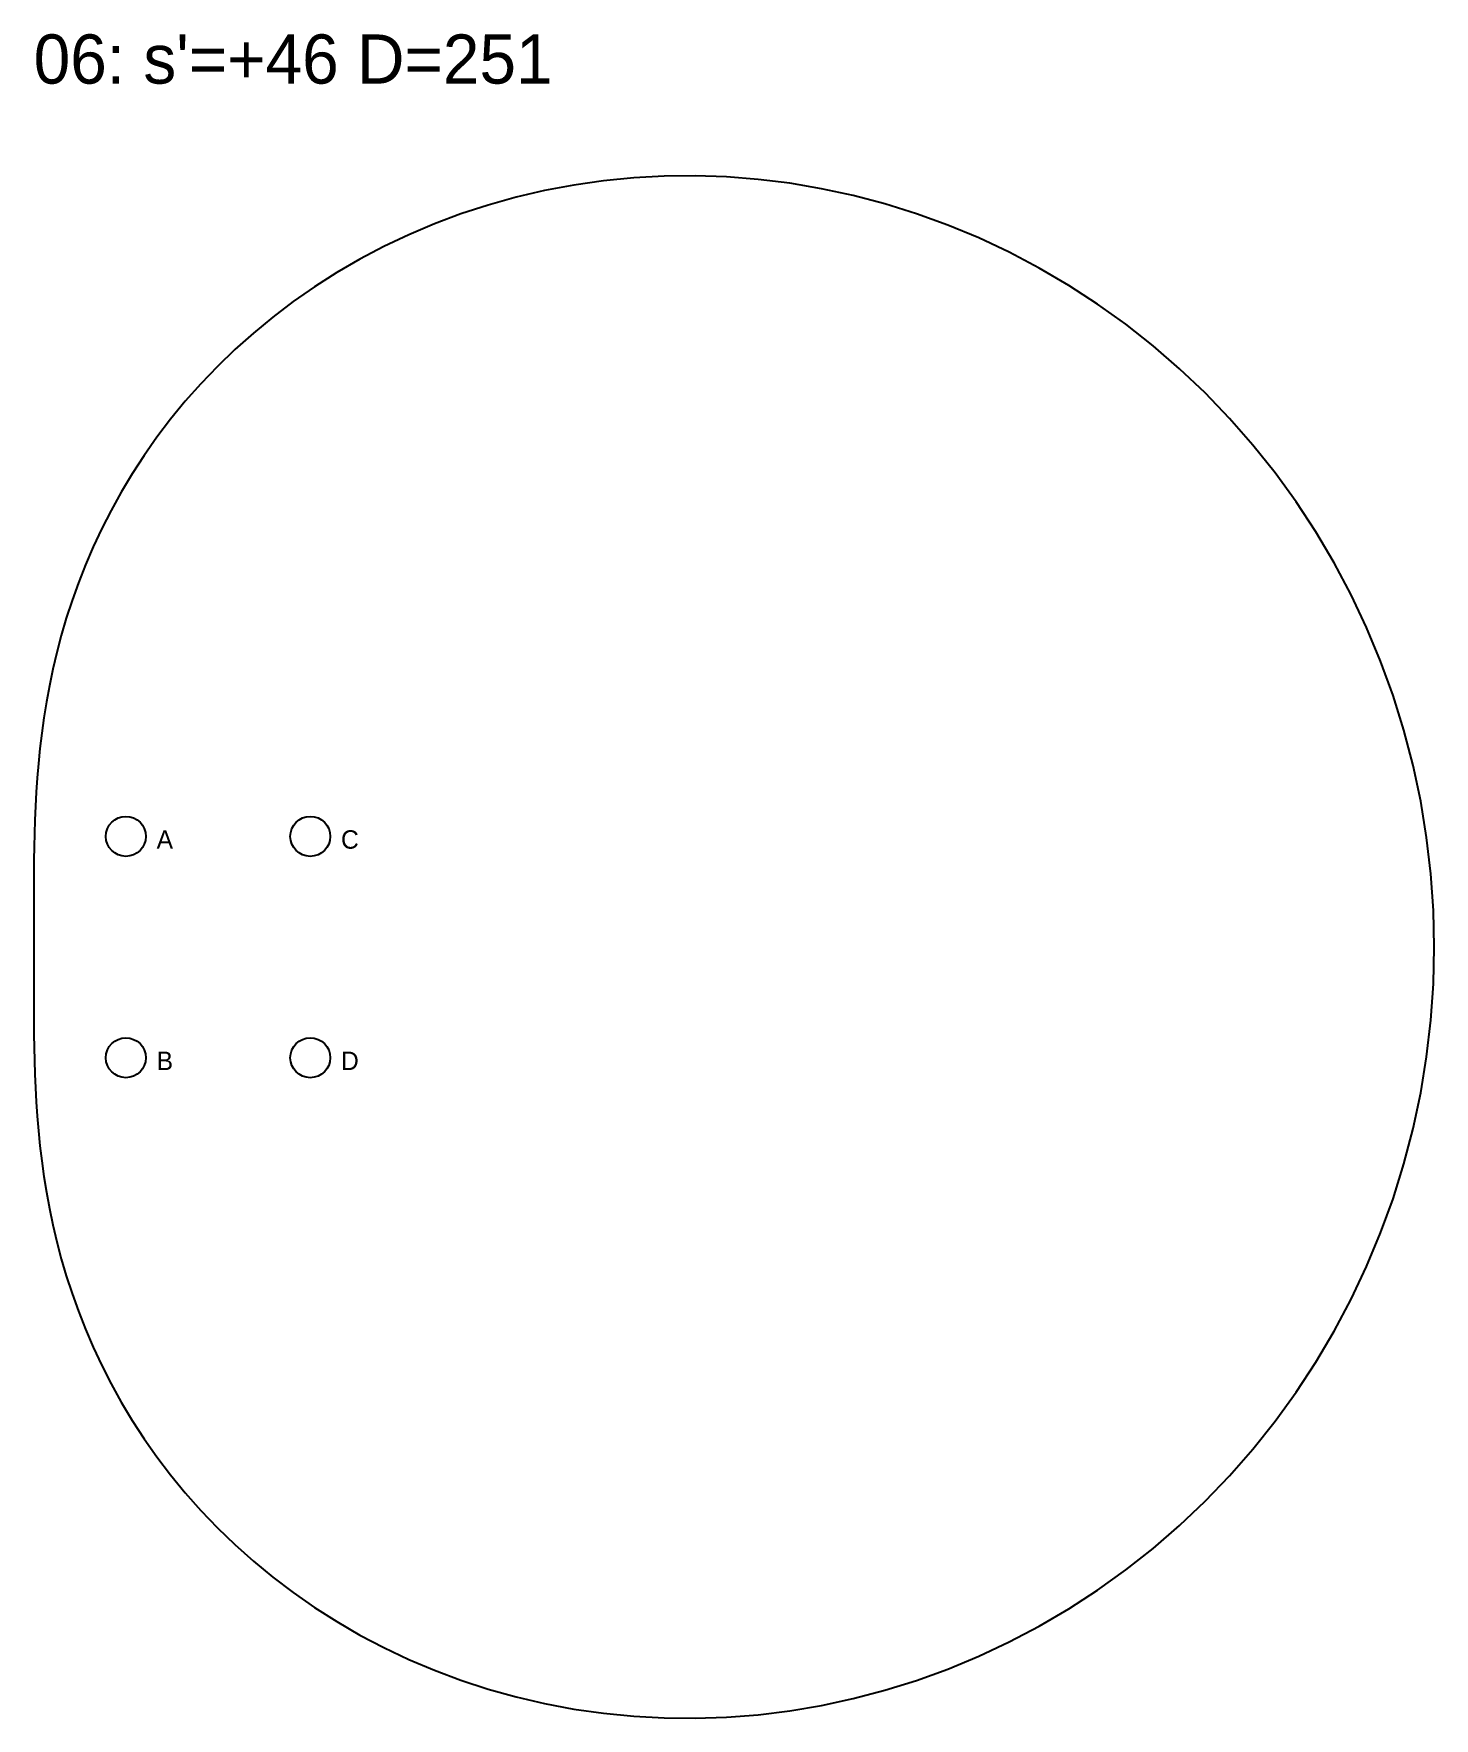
# Model space of a CAD drawing. Header units: millimetres. Extents: x 0 to 2007, y -5243 to 138.
# Drawn here: x 420 to 647.9, y -525.4 to -251.5 of the extents above; entities that cross this region are included whole.
import ezdxf

# ---------------------------------------------------------------- set-up
doc = ezdxf.new("R2010")
doc.units = ezdxf.units.MM
for name, color, linetype in [('DOWEL', 5, 'CONTINUOUS'), ('SLAB_06', 2, 'CONTINUOUS'), ('TEXT', 1, 'CONTINUOUS')]:
    doc.layers.add(name, color=color, linetype=linetype)

msp = doc.modelspace()

# ---------------------------------------------------------------- texts
at = {"layer": 'DOWEL'}
for s, p in [('A', (440, -384)), ('C', (470, -384)), ('B', (440, -420)), ('D', (470, -420))]:
    msp.add_text(s, height=3, dxfattribs=at).set_placement(p)
at = {"layer": 'TEXT'}
msp.add_text("06: s'=+46 D=251", height=8, dxfattribs=at).set_placement((420, -259.57))

# ---------------------------------------------------------------- linework, layer by layer
at = {"layer": 'DOWEL'}
for centre in [(435, -382), (465, -382), (435, -418), (465, -418)]:
    msp.add_circle(centre, 3.25, dxfattribs=at)
at = {"layer": 'SLAB_06'}
msp.add_lwpolyline([(647.879, -400), (647.74, -394.037), (647.324, -388.088), (646.632, -382.168), (645.666, -376.291), (644.43, -370.472), (642.926, -364.725), (641.16, -359.063), (639.136, -353.499), (636.862, -348.048), (634.343, -342.721), (631.587, -337.53), (628.603, -332.488), (625.399, -327.606), (621.985, -322.894), (618.371, -318.362), (614.567, -314.019), (610.585, -309.875), (606.436, -305.937), (602.131, -302.213), (597.683, -298.709), (593.105, -295.431), (588.41, -292.384), (583.609, -289.571), (578.717, -286.998), (573.747, -284.665), (568.711, -282.576), (563.624, -280.73), (558.498, -279.129), (553.346, -277.772), (548.182, -276.657), (543.017, -275.783), (537.865, -275.146), (532.738, -274.743), (527.647, -274.57), (522.603, -274.622), (517.619, -274.894), (512.704, -275.38), (507.868, -276.072), (503.122, -276.965), (498.473, -278.049), (493.93, -279.318), (489.502, -280.763), (485.195, -282.374), (481.015, -284.143), (476.97, -286.061), (473.063, -288.117), (469.299, -290.303), (465.682, -292.607), (462.216, -295.021), (458.902, -297.534), (455.743, -300.136), (452.739, -302.818), (449.892, -305.569), (447.201, -308.38), (444.664, -311.242), (442.282, -314.145), (440.051, -317.08), (437.97, -320.038), (436.035, -323.013), (434.242, -325.994), (432.589, -328.976), (431.07, -331.951), (429.68, -334.912), (428.415, -337.853), (427.269, -340.77), (426.237, -343.655), (425.311, -346.506), (424.488, -349.319), (423.759, -352.089), (423.118, -354.813), (422.56, -357.491), (422.078, -360.119), (421.665, -362.697), (421.315, -365.223), (421.023, -367.699), (420.781, -370.124), (420.584, -372.499), (420.426, -374.825), (420.302, -377.105), (420.207, -379.34), (420.136, -381.534), (420.085, -383.689), (420.05, -385.808), (420.027, -387.897), (420.013, -389.957), (420.005, -391.994), (420.002, -394.012), (420, -396.016), (420, -398.011), (420, -400), (420, -401.989), (420, -403.984), (420.002, -405.988), (420.005, -408.006), (420.013, -410.043), (420.027, -412.103), (420.05, -414.192), (420.085, -416.311), (420.136, -418.466), (420.207, -420.66), (420.302, -422.895), (420.426, -425.175), (420.584, -427.501), (420.781, -429.876), (421.023, -432.301), (421.315, -434.777), (421.665, -437.303), (422.078, -439.881), (422.56, -442.509), (423.118, -445.187), (423.759, -447.911), (424.488, -450.681), (425.311, -453.494), (426.237, -456.345), (427.269, -459.23), (428.415, -462.147), (429.68, -465.088), (431.07, -468.049), (432.589, -471.024), (434.242, -474.006), (436.035, -476.987), (437.97, -479.962), (440.051, -482.92), (442.282, -485.855), (444.664, -488.758), (447.201, -491.62), (449.892, -494.431), (452.739, -497.182), (455.743, -499.864), (458.902, -502.466), (462.216, -504.979), (465.682, -507.393), (469.299, -509.697), (473.063, -511.883), (476.97, -513.939), (481.015, -515.857), (485.195, -517.626), (489.502, -519.237), (493.93, -520.682), (498.473, -521.951), (503.122, -523.035), (507.868, -523.928), (512.704, -524.62), (517.619, -525.106), (522.603, -525.378), (527.647, -525.43), (532.738, -525.257), (537.865, -524.854), (543.017, -524.217), (548.182, -523.343), (553.346, -522.228), (558.498, -520.871), (563.624, -519.27), (568.711, -517.424), (573.747, -515.335), (578.717, -513.002), (583.609, -510.429), (588.41, -507.616), (593.105, -504.569), (597.683, -501.291), (602.131, -497.787), (606.436, -494.063), (610.585, -490.125), (614.567, -485.981), (618.371, -481.638), (621.985, -477.106), (625.399, -472.394), (628.603, -467.512), (631.587, -462.47), (634.343, -457.279), (636.862, -451.952), (639.136, -446.501), (641.16, -440.937), (642.926, -435.275), (644.43, -429.528), (645.666, -423.709), (646.632, -417.832), (647.324, -411.912), (647.74, -405.963)], close=True, dxfattribs=at)

msp.set_redraw_order([(e.dxf.handle, doc.entitydb.next_handle()) for e in msp.query("TEXT MTEXT ATTDEF DIMENSION ARC_DIMENSION")])  # texts and dimensions are drawn at this point

doc.saveas('drawing.dxf')
